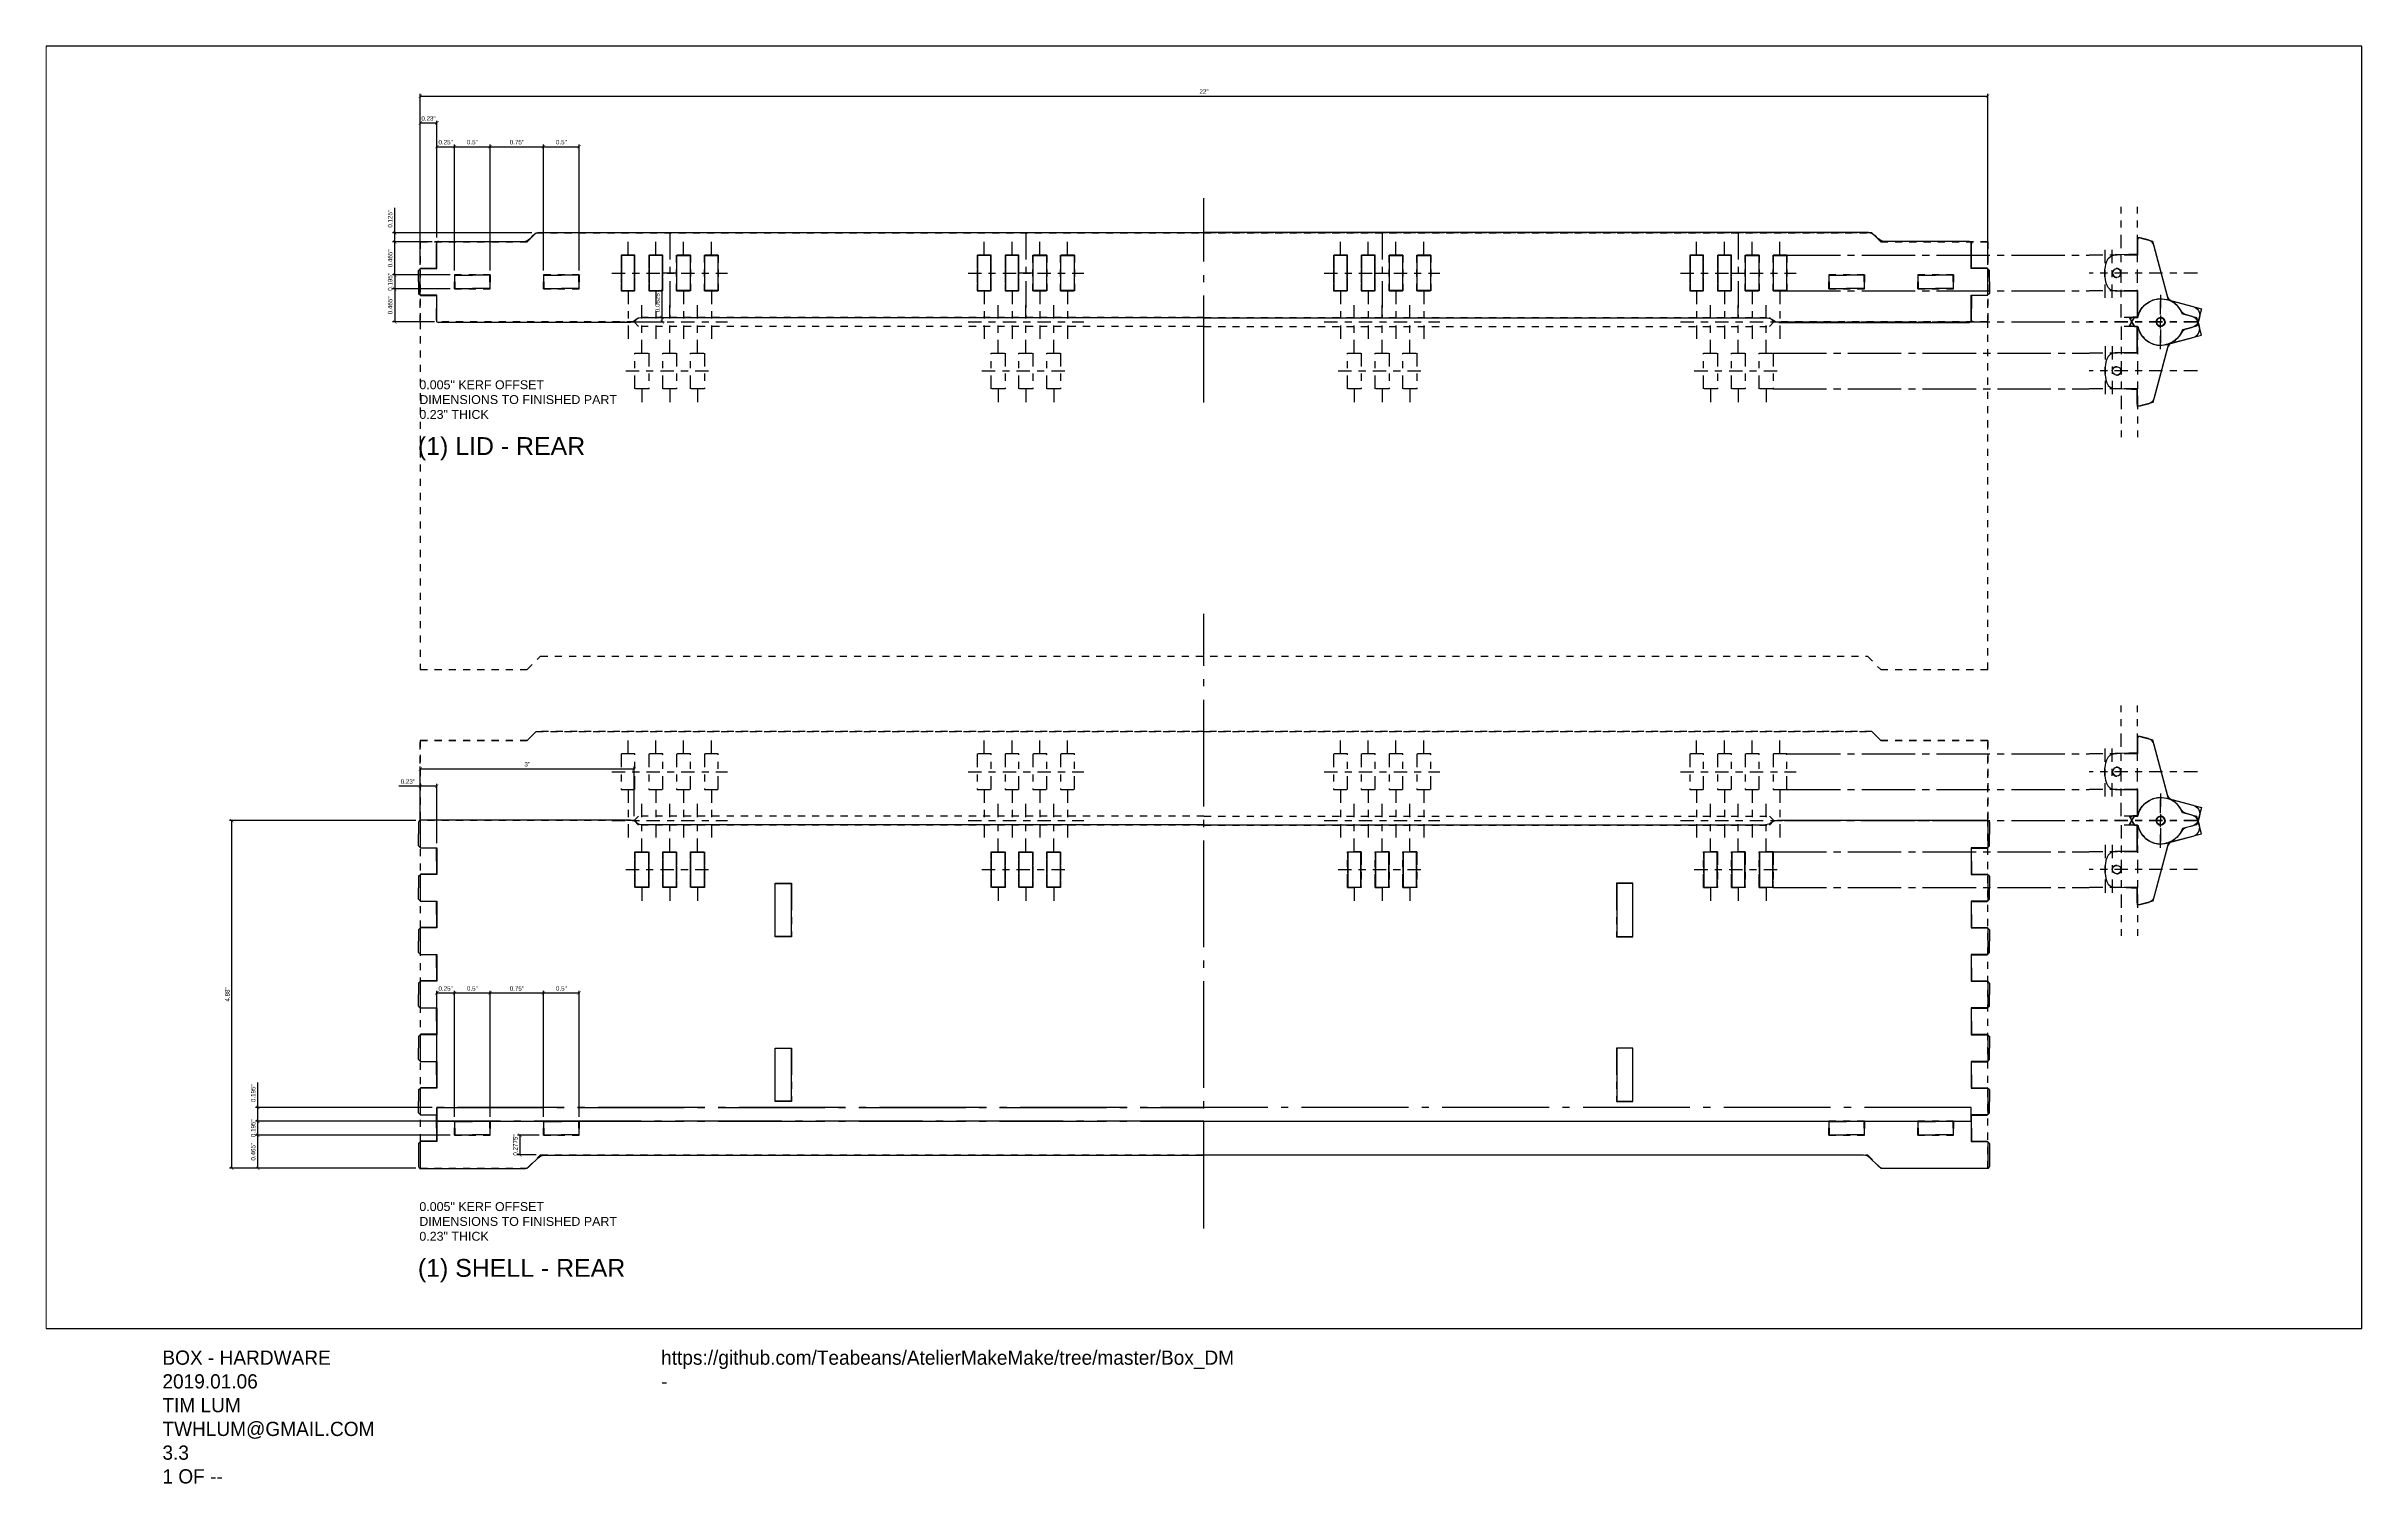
# Paper-space layout 'Elev_Rear' of a CAD drawing. Header units: inches. Extents: x 0.8 to 33.2, y 1.1 to 21.2.
# The model-space entities are those that its viewports show. They can reach past a viewport. Long polylines and large blocks are cut down to what shows.
import ezdxf

# ---------------------------------------------------------------- set-up
doc = ezdxf.new("R2010")
doc.units = ezdxf.units.IN
doc.header["$MEASUREMENT"] = 0
doc.linetypes.add('ACAD_ISO04W100', pattern=[30, 24, -3, 0, -3])
doc.linetypes.add('ACAD_ISO07W100', pattern=[3, 0, -3])
doc.layers.get('Defpoints').update_dxf_attribs({"color": 30})
doc.layers.add('ANNO', color=6, linetype='Continuous', lineweight=0)
doc.layers.add('CUT', color=1, linetype='Continuous')
doc.styles.get("Standard").update_dxf_attribs({"font": 'arial.ttf'})
doc.dimstyles.get("Standard").update_dxf_attribs({"dimtxt": 0.0625, "dimasz": 0.046875, "dimexe": 0.03125, "dimexo": 0.0625, "dimgap": 0.03125, "dimtad": 1, "dimdec": 4, "dimdsep": 46, "dimtxsty": 'Standard', "dimblk": 'ARCHTICK', "dimcen": 0.09, "dimadec": 0, "dimazin": 0, "dimtfac": 1, "dimtdec": 4, "dimtofl": 0, "dimtmove": 0, "dimatfit": 3, "dimldrblk": 'DOT', "dimfxl": 1, "dimtolj": 1, "dimtzin": 0, "dimarcsym": 0})

# ---------------------------------------------------------------- blocks, each defined once
blk = doc.blocks.new('_ArchTick')
at = {"color": 0, "linetype": 'ByBlock', "const_width": 0.15}
blk.add_lwpolyline([(-0.5, -0.5), (0.5, 0.5)], dxfattribs=at)
blk = doc.blocks.new('*D1085')
at = {"layer": 'ANNO', "color": 0, "lineweight": -2, "transparency": 16777216}
for p, q in [((1, 29.943), (1, 32.333)), ((1, 32.302), (23, 32.302)), ((23, 29.943), (23, 32.333))]:
    blk.add_line(p, q, dxfattribs=at)
at = {"layer": 'Defpoints', "color": 0, "transparency": 16777216}
for p in [(23, 32.302), (1, 29.88), (23, 29.88)]:
    blk.add_point(p, dxfattribs=at)
at = {"layer": 'ANNO', "color": 0, "lineweight": -2, "transparency": 16777216, "xscale": 0.046875, "yscale": 0.046875, "zscale": 0.046875, "rotation": 180}
blk.add_blockref('_ArchTick', (1, 32.302), dxfattribs=at)
at = {"layer": 'ANNO', "color": 0, "lineweight": -2, "transparency": 16777216, "xscale": 0.046875, "yscale": 0.046875, "zscale": 0.046875}
blk.add_blockref('_ArchTick', (23, 32.302), dxfattribs=at)
at = {"layer": 'ANNO', "color": 0, "transparency": 16777216, "insert": (12, 32.365), "char_height": 0.0625, "attachment_point": 5}
blk.add_mtext('\\A1;22"', dxfattribs=at)
blk = doc.blocks.new('_Dot')
at = {"color": 0, "linetype": 'ByBlock', "lineweight": -2}
blk.add_line((-0.5, 0), (-1, 0), dxfattribs=at)
at = {"color": 0, "linetype": 'ByBlock', "const_width": 0.5}
blk.add_lwpolyline([(-0.25, 0, 1), (0.25, 0, 1)], format="xyb", close=True, dxfattribs=at)
blk = doc.blocks.new('*D1086')
at = {"layer": 'ANNO', "color": 0, "lineweight": -2, "transparency": 16777216}
for p, q in [((1, 29.941), (1, 31.955)), ((1, 31.924), (1.23, 31.924)), ((1.23, 30.318), (1.23, 31.955))]:
    blk.add_line(p, q, dxfattribs=at)
at = {"layer": 'Defpoints', "color": 0, "transparency": 16777216}
for p in [(1.23, 31.924), (1.23, 30.255), (1, 29.879)]:
    blk.add_point(p, dxfattribs=at)
at = {"layer": 'ANNO', "color": 0, "lineweight": -2, "transparency": 16777216, "xscale": 0.046875, "yscale": 0.046875, "zscale": 0.046875, "rotation": 180}
blk.add_blockref('_ArchTick', (1, 31.924), dxfattribs=at)
at = {"layer": 'ANNO', "color": 0, "lineweight": -2, "transparency": 16777216, "xscale": 0.046875, "yscale": 0.046875, "zscale": 0.046875}
blk.add_blockref('_ArchTick', (1.23, 31.924), dxfattribs=at)
at = {"layer": 'ANNO', "color": 0, "transparency": 16777216, "insert": (1.115, 31.987), "char_height": 0.0625, "attachment_point": 5}
blk.add_mtext('\\A1;0.23"', dxfattribs=at)
blk = doc.blocks.new('*D1087')
at = {"layer": 'ANNO', "color": 0, "lineweight": -2, "transparency": 16777216}
for p, q in [((1.23, 30.318), (1.23, 31.622)), ((1.23, 31.591), (1.48, 31.591)), ((1.48, 29.853), (1.48, 31.622))]:
    blk.add_line(p, q, dxfattribs=at)
at = {"layer": 'Defpoints', "color": 0, "transparency": 16777216}
for p in [(1.48, 31.591), (1.23, 30.255), (1.48, 29.79)]:
    blk.add_point(p, dxfattribs=at)
at = {"layer": 'ANNO', "color": 0, "lineweight": -2, "transparency": 16777216, "xscale": 0.046875, "yscale": 0.046875, "zscale": 0.046875, "rotation": 180}
blk.add_blockref('_ArchTick', (1.23, 31.591), dxfattribs=at)
at = {"layer": 'ANNO', "color": 0, "lineweight": -2, "transparency": 16777216, "xscale": 0.046875, "yscale": 0.046875, "zscale": 0.046875}
blk.add_blockref('_ArchTick', (1.48, 31.591), dxfattribs=at)
at = {"layer": 'ANNO', "color": 0, "transparency": 16777216, "insert": (1.355, 31.654), "char_height": 0.0625, "attachment_point": 5}
blk.add_mtext('\\A1;0.25"', dxfattribs=at)
blk = doc.blocks.new('*D1088')
at = {"layer": 'ANNO', "color": 0, "lineweight": -2, "transparency": 16777216}
for p, q in [((1.48, 29.853), (1.48, 31.622)), ((1.48, 31.591), (1.98, 31.591)), ((1.98, 29.853), (1.98, 31.622))]:
    blk.add_line(p, q, dxfattribs=at)
at = {"layer": 'Defpoints', "color": 0, "transparency": 16777216}
for p in [(1.98, 31.591), (1.48, 29.79), (1.98, 29.79)]:
    blk.add_point(p, dxfattribs=at)
at = {"layer": 'ANNO', "color": 0, "lineweight": -2, "transparency": 16777216, "xscale": 0.046875, "yscale": 0.046875, "zscale": 0.046875, "rotation": 180}
blk.add_blockref('_ArchTick', (1.48, 31.591), dxfattribs=at)
at = {"layer": 'ANNO', "color": 0, "lineweight": -2, "transparency": 16777216, "xscale": 0.046875, "yscale": 0.046875, "zscale": 0.046875}
blk.add_blockref('_ArchTick', (1.98, 31.591), dxfattribs=at)
at = {"layer": 'ANNO', "color": 0, "transparency": 16777216, "insert": (1.73, 31.654), "char_height": 0.0625, "attachment_point": 5}
blk.add_mtext('\\A1;0.5"', dxfattribs=at)
blk = doc.blocks.new('*D1089')
at = {"layer": 'ANNO', "color": 0, "lineweight": -2, "transparency": 16777216}
for p, q in [((1.98, 29.853), (1.98, 31.622)), ((1.98, 31.591), (2.73, 31.591)), ((2.73, 29.853), (2.73, 31.622))]:
    blk.add_line(p, q, dxfattribs=at)
at = {"layer": 'Defpoints', "color": 0, "transparency": 16777216}
for p in [(2.73, 31.591), (1.98, 29.79), (2.73, 29.79)]:
    blk.add_point(p, dxfattribs=at)
at = {"layer": 'ANNO', "color": 0, "lineweight": -2, "transparency": 16777216, "xscale": 0.046875, "yscale": 0.046875, "zscale": 0.046875, "rotation": 180}
blk.add_blockref('_ArchTick', (1.98, 31.591), dxfattribs=at)
at = {"layer": 'ANNO', "color": 0, "lineweight": -2, "transparency": 16777216, "xscale": 0.046875, "yscale": 0.046875, "zscale": 0.046875}
blk.add_blockref('_ArchTick', (2.73, 31.591), dxfattribs=at)
at = {"layer": 'ANNO', "color": 0, "transparency": 16777216, "insert": (2.355, 31.654), "char_height": 0.0625, "attachment_point": 5}
blk.add_mtext('\\A1;0.75"', dxfattribs=at)
blk = doc.blocks.new('*D1090')
at = {"layer": 'ANNO', "color": 0, "lineweight": -2, "transparency": 16777216}
for p, q in [((2.73, 29.853), (2.73, 31.622)), ((2.73, 31.591), (3.23, 31.591)), ((3.23, 29.853), (3.23, 31.622))]:
    blk.add_line(p, q, dxfattribs=at)
at = {"layer": 'Defpoints', "color": 0, "transparency": 16777216}
for p in [(3.23, 31.591), (2.73, 29.79), (3.23, 29.79)]:
    blk.add_point(p, dxfattribs=at)
at = {"layer": 'ANNO', "color": 0, "lineweight": -2, "transparency": 16777216, "xscale": 0.046875, "yscale": 0.046875, "zscale": 0.046875, "rotation": 180}
blk.add_blockref('_ArchTick', (2.73, 31.591), dxfattribs=at)
at = {"layer": 'ANNO', "color": 0, "lineweight": -2, "transparency": 16777216, "xscale": 0.046875, "yscale": 0.046875, "zscale": 0.046875}
blk.add_blockref('_ArchTick', (3.23, 31.591), dxfattribs=at)
at = {"layer": 'ANNO', "color": 0, "transparency": 16777216, "insert": (2.98, 31.654), "char_height": 0.0625, "attachment_point": 5}
blk.add_mtext('\\A1;0.5"', dxfattribs=at)
blk = doc.blocks.new('*D1091')
at = {"layer": 'ANNO', "color": 0, "lineweight": -2, "transparency": 16777216}
for p, q in [((1.417, 29.79), (0.608, 29.79)), ((1.417, 29.595), (0.608, 29.595)), ((0.64, 29.79), (0.64, 29.595))]:
    blk.add_line(p, q, dxfattribs=at)
at = {"layer": 'Defpoints', "color": 0, "transparency": 16777216}
for p in [(0.64, 29.595), (1.48, 29.79), (1.48, 29.595)]:
    blk.add_point(p, dxfattribs=at)
at = {"layer": 'ANNO', "color": 0, "lineweight": -2, "transparency": 16777216, "xscale": 0.046875, "yscale": 0.046875, "zscale": 0.046875}
for p, rotation in [((0.64, 29.79), 90), ((0.64, 29.595), 270)]:
    blk.add_blockref('_ArchTick', p, dxfattribs=dict(at, rotation=rotation))
at = {"layer": 'ANNO', "color": 0, "transparency": 16777216, "insert": (0.576, 29.693), "char_height": 0.0625, "attachment_point": 5, "rotation": 90}
blk.add_mtext('\\A1;0.195"', dxfattribs=at)
blk = doc.blocks.new('*D1092')
at = {"layer": 'ANNO', "color": 0, "lineweight": -2, "transparency": 16777216}
for p, q in [((1.417, 29.595), (0.608, 29.595)), ((0.64, 29.595), (0.64, 29.13)), ((1.167, 29.13), (0.608, 29.13))]:
    blk.add_line(p, q, dxfattribs=at)
at = {"layer": 'Defpoints', "color": 0, "transparency": 16777216}
for p in [(1.48, 29.595), (0.64, 29.13), (1.23, 29.13)]:
    blk.add_point(p, dxfattribs=at)
at = {"layer": 'ANNO', "color": 0, "lineweight": -2, "transparency": 16777216, "xscale": 0.046875, "yscale": 0.046875, "zscale": 0.046875}
for p, rotation in [((0.64, 29.595), 90), ((0.64, 29.13), 270)]:
    blk.add_blockref('_ArchTick', p, dxfattribs=dict(at, rotation=rotation))
at = {"layer": 'ANNO', "color": 0, "transparency": 16777216, "insert": (0.576, 29.363), "char_height": 0.0625, "attachment_point": 5, "rotation": 90}
blk.add_mtext('\\A1;0.465"', dxfattribs=at)
blk = doc.blocks.new('*D1077')
at = {"layer": 'ANNO', "color": 0, "lineweight": -2, "transparency": 16777216}
for p, q in [((1.167, 30.255), (0.608, 30.255)), ((0.64, 29.79), (0.64, 30.255)), ((1.417, 29.79), (0.608, 29.79))]:
    blk.add_line(p, q, dxfattribs=at)
at = {"layer": 'Defpoints', "color": 0, "transparency": 16777216}
for p in [(0.64, 30.255), (1.23, 30.255), (1.48, 29.79)]:
    blk.add_point(p, dxfattribs=at)
at = {"layer": 'ANNO', "color": 0, "lineweight": -2, "transparency": 16777216, "xscale": 0.046875, "yscale": 0.046875, "zscale": 0.046875}
for p, rotation in [((0.64, 30.255), 90), ((0.64, 29.79), 270)]:
    blk.add_blockref('_ArchTick', p, dxfattribs=dict(at, rotation=rotation))
at = {"layer": 'ANNO', "color": 0, "transparency": 16777216, "insert": (0.576, 30.023), "char_height": 0.0625, "attachment_point": 5, "rotation": 90}
blk.add_mtext('\\A1;0.465"', dxfattribs=at)
blk = doc.blocks.new('*D1093')
at = {"layer": 'ANNO', "color": 0, "lineweight": -2, "transparency": 16777216}
for p, q in [((0.64, 30.38), (0.64, 30.731)), ((2.563, 30.38), (0.608, 30.38)), ((1.167, 30.255), (0.608, 30.255)), ((0.64, 30.255), (0.64, 30.38))]:
    blk.add_line(p, q, dxfattribs=at)
at = {"layer": 'Defpoints', "color": 0, "transparency": 16777216}
for p in [(0.64, 30.38), (1.23, 30.255), (2.625, 30.38)]:
    blk.add_point(p, dxfattribs=at)
at = {"layer": 'ANNO', "color": 0, "lineweight": -2, "transparency": 16777216, "xscale": 0.046875, "yscale": 0.046875, "zscale": 0.046875}
for p, rotation in [((0.64, 30.38), 90), ((0.64, 30.255), 270)]:
    blk.add_blockref('_ArchTick', p, dxfattribs=dict(at, rotation=rotation))
at = {"layer": 'ANNO', "color": 0, "transparency": 16777216, "insert": (0.576, 30.579), "char_height": 0.0625, "attachment_point": 5, "rotation": 90}
blk.add_mtext('\\A1;0.125"', dxfattribs=at)
blk = doc.blocks.new('*D1094')
at = {"layer": 'ANNO', "color": 0, "lineweight": -2, "transparency": 16777216}
for p, q in [((4.393, 29.193), (4.393, 29.592)), ((4.042, 29.13), (4.424, 29.13)), ((4.105, 29.193), (4.424, 29.193)), ((4.393, 29.13), (4.393, 29.193))]:
    blk.add_line(p, q, dxfattribs=at)
at = {"layer": 'Defpoints', "color": 0, "transparency": 16777216}
for p in [(3.98, 29.13), (4.042, 29.193), (4.393, 29.193)]:
    blk.add_point(p, dxfattribs=at)
at = {"layer": 'ANNO', "color": 0, "lineweight": -2, "transparency": 16777216, "xscale": 0.046875, "yscale": 0.046875, "zscale": 0.046875}
for p, rotation in [((4.393, 29.193), 90), ((4.393, 29.13), 270)]:
    blk.add_blockref('_ArchTick', p, dxfattribs=dict(at, rotation=rotation))
at = {"layer": 'ANNO', "color": 0, "transparency": 16777216, "insert": (4.33, 29.416), "char_height": 0.0625, "attachment_point": 5, "rotation": 90}
blk.add_mtext('\\A1;0.0625"', dxfattribs=at)
blk = doc.blocks.new('*D1078')
at = {"layer": 'ANNO', "color": 0, "lineweight": -2, "transparency": 16777216}
for p, q in [((0.937, 22.13), (-1.677, 22.13)), ((-1.646, 17.25), (-1.646, 22.13)), ((0.937, 17.25), (-1.677, 17.25))]:
    blk.add_line(p, q, dxfattribs=at)
at = {"layer": 'Defpoints', "color": 0, "transparency": 16777216}
for p in [(-1.646, 22.13), (1, 22.13), (1, 17.25)]:
    blk.add_point(p, dxfattribs=at)
at = {"layer": 'ANNO', "color": 0, "lineweight": -2, "transparency": 16777216, "xscale": 0.046875, "yscale": 0.046875, "zscale": 0.046875}
for p, rotation in [((-1.646, 22.13), 90), ((-1.646, 17.25), 270)]:
    blk.add_blockref('_ArchTick', p, dxfattribs=dict(at, rotation=rotation))
at = {"layer": 'ANNO', "color": 0, "transparency": 16777216, "insert": (-1.709, 19.69), "char_height": 0.0625, "attachment_point": 5, "rotation": 90}
blk.add_mtext('\\A1;4.88"', dxfattribs=at)
blk = doc.blocks.new('*D1079')
at = {"layer": 'ANNO', "color": 0, "lineweight": -2, "transparency": 16777216}
for p, q in [((1.417, 17.715), (-1.313, 17.715)), ((-1.282, 17.25), (-1.282, 17.715)), ((0.938, 17.25), (-1.313, 17.25))]:
    blk.add_line(p, q, dxfattribs=at)
at = {"layer": 'Defpoints', "color": 0, "transparency": 16777216}
for p in [(-1.282, 17.715), (1.48, 17.715), (1, 17.25)]:
    blk.add_point(p, dxfattribs=at)
at = {"layer": 'ANNO', "color": 0, "lineweight": -2, "transparency": 16777216, "xscale": 0.046875, "yscale": 0.046875, "zscale": 0.046875}
for p, rotation in [((-1.282, 17.715), 90), ((-1.282, 17.25), 270)]:
    blk.add_blockref('_ArchTick', p, dxfattribs=dict(at, rotation=rotation))
at = {"layer": 'ANNO', "color": 0, "transparency": 16777216, "insert": (-1.345, 17.482), "char_height": 0.0625, "attachment_point": 5, "rotation": 90}
blk.add_mtext('\\A1;0.465"', dxfattribs=at)
blk = doc.blocks.new('*D1080')
at = {"layer": 'ANNO', "color": 0, "lineweight": -2, "transparency": 16777216}
for p, q in [((1.417, 17.91), (-1.313, 17.91)), ((-1.282, 17.715), (-1.282, 17.91)), ((1.417, 17.715), (-1.313, 17.715))]:
    blk.add_line(p, q, dxfattribs=at)
at = {"layer": 'Defpoints', "color": 0, "transparency": 16777216}
for p in [(-1.282, 17.91), (1.48, 17.91), (1.48, 17.715)]:
    blk.add_point(p, dxfattribs=at)
at = {"layer": 'ANNO', "color": 0, "lineweight": -2, "transparency": 16777216, "xscale": 0.046875, "yscale": 0.046875, "zscale": 0.046875}
for p, rotation in [((-1.282, 17.91), 90), ((-1.282, 17.715), 270)]:
    blk.add_blockref('_ArchTick', p, dxfattribs=dict(at, rotation=rotation))
at = {"layer": 'ANNO', "color": 0, "transparency": 16777216, "insert": (-1.345, 17.812), "char_height": 0.0625, "attachment_point": 5, "rotation": 90}
blk.add_mtext('\\A1;0.195"', dxfattribs=at)
blk = doc.blocks.new('*D1081')
at = {"layer": 'ANNO', "color": 0, "lineweight": -2, "transparency": 16777216}
for p, q in [((2.667, 17.715), (2.366, 17.715)), ((2.397, 17.715), (2.397, 17.438)), ((2.625, 17.438), (2.366, 17.438))]:
    blk.add_line(p, q, dxfattribs=at)
at = {"layer": 'Defpoints', "color": 0, "transparency": 16777216}
for p in [(2.73, 17.715), (2.397, 17.438), (2.688, 17.438)]:
    blk.add_point(p, dxfattribs=at)
at = {"layer": 'ANNO', "color": 0, "lineweight": -2, "transparency": 16777216, "xscale": 0.046875, "yscale": 0.046875, "zscale": 0.046875}
for p, rotation in [((2.397, 17.715), 90), ((2.397, 17.438), 270)]:
    blk.add_blockref('_ArchTick', p, dxfattribs=dict(at, rotation=rotation))
at = {"layer": 'ANNO', "color": 0, "transparency": 16777216, "insert": (2.334, 17.576), "char_height": 0.0625, "attachment_point": 5, "rotation": 90}
blk.add_mtext('\\A1;0.2775"', dxfattribs=at)
blk = doc.blocks.new('*D1082')
at = {"layer": 'ANNO', "color": 0, "lineweight": -2, "transparency": 16777216}
for p, q in [((-1.282, 18.105), (-1.282, 18.456)), ((1.168, 18.105), (-1.313, 18.105)), ((1.417, 17.91), (-1.313, 17.91)), ((-1.282, 17.91), (-1.282, 18.105))]:
    blk.add_line(p, q, dxfattribs=at)
at = {"layer": 'Defpoints', "color": 0, "transparency": 16777216}
for p in [(-1.282, 18.105), (1.23, 18.105), (1.48, 17.91)]:
    blk.add_point(p, dxfattribs=at)
at = {"layer": 'ANNO', "color": 0, "lineweight": -2, "transparency": 16777216, "xscale": 0.046875, "yscale": 0.046875, "zscale": 0.046875}
for p, rotation in [((-1.282, 18.105), 90), ((-1.282, 17.91), 270)]:
    blk.add_blockref('_ArchTick', p, dxfattribs=dict(at, rotation=rotation))
at = {"layer": 'ANNO', "color": 0, "transparency": 16777216, "insert": (-1.345, 18.304), "char_height": 0.0625, "attachment_point": 5, "rotation": 90}
blk.add_mtext('\\A1;0.195"', dxfattribs=at)
blk = doc.blocks.new('*D1083')
at = {"layer": 'ANNO', "color": 0, "lineweight": -2, "transparency": 16777216}
for p, q in [((1, 22.615), (0.697, 22.615)), ((1, 22.193), (1, 22.647)), ((1.23, 22.615), (1, 22.615)), ((1.23, 21.812), (1.23, 22.647))]:
    blk.add_line(p, q, dxfattribs=at)
at = {"layer": 'Defpoints', "color": 0, "transparency": 16777216}
for p in [(1, 22.615), (1, 22.13), (1.23, 21.75)]:
    blk.add_point(p, dxfattribs=at)
at = {"layer": 'ANNO', "color": 0, "lineweight": -2, "transparency": 16777216, "xscale": 0.046875, "yscale": 0.046875, "zscale": 0.046875, "rotation": 180}
blk.add_blockref('_ArchTick', (1, 22.615), dxfattribs=at)
at = {"layer": 'ANNO', "color": 0, "lineweight": -2, "transparency": 16777216, "xscale": 0.046875, "yscale": 0.046875, "zscale": 0.046875}
blk.add_blockref('_ArchTick', (1.23, 22.615), dxfattribs=at)
at = {"layer": 'ANNO', "color": 0, "transparency": 16777216, "insert": (0.825, 22.679), "char_height": 0.0625, "attachment_point": 5}
blk.add_mtext('\\A1;0.23"', dxfattribs=at)
blk = doc.blocks.new('*D1084')
at = {"layer": 'ANNO', "color": 0, "lineweight": -2, "transparency": 16777216}
for p, q in [((1, 22.193), (1, 22.889)), ((1, 22.858), (4, 22.858)), ((4, 22.193), (4, 22.889))]:
    blk.add_line(p, q, dxfattribs=at)
at = {"layer": 'Defpoints', "color": 0, "transparency": 16777216}
for p in [(4, 22.858), (1, 22.13), (4, 22.13)]:
    blk.add_point(p, dxfattribs=at)
at = {"layer": 'ANNO', "color": 0, "lineweight": -2, "transparency": 16777216, "xscale": 0.046875, "yscale": 0.046875, "zscale": 0.046875, "rotation": 180}
blk.add_blockref('_ArchTick', (1, 22.858), dxfattribs=at)
at = {"layer": 'ANNO', "color": 0, "lineweight": -2, "transparency": 16777216, "xscale": 0.046875, "yscale": 0.046875, "zscale": 0.046875}
blk.add_blockref('_ArchTick', (4, 22.858), dxfattribs=at)
at = {"layer": 'ANNO', "color": 0, "transparency": 16777216, "insert": (2.5, 22.921), "char_height": 0.0625, "attachment_point": 5}
blk.add_mtext('\\A1;3"', dxfattribs=at)
blk = doc.blocks.new('HingeHole')
at = {"layer": 'CUT', "ltscale": 0.003906}
for p, q in [((-0.0975, 0.495), (0.0975, 0.495)), ((-0.0925, 0), (-0.0925, 0.5)), ((0.0925, 0.5), (0.0925, 0)), ((0.0975, 0.005), (-0.0975, 0.005))]:
    blk.add_line(p, q, dxfattribs=at)
at = {"layer": 'Defpoints', "linetype": 'ACAD_ISO04W100', "ltscale": 0.003906}
for p, q in [((-0.0975, 0), (-0.0975, 0.5)), ((-0.0975, 0.5), (0.0975, 0.5)), ((0.0975, 0.5), (0.0975, 0)), ((0.0975, 0), (-0.0975, 0))]:
    blk.add_line(p, q, dxfattribs=at)
blk = doc.blocks.new('BraceHole_Quarter')
at = {"layer": 'CUT', "ltscale": 0.003906}
for p, q in [((-0.25, 0.0935), (0, 0.0935)), ((-0.246, 0), (-0.246, 0.0975))]:
    blk.add_line(p, q, dxfattribs=at)
at = {"layer": 'Defpoints', "linetype": 'ACAD_ISO04W100', "ltscale": 0.003906}
for p, q in [((-0.25, -0.0975), (-0.25, 0.0975)), ((-0.25, 0.0975), (0.25, 0.0975)), ((0.25, 0.0975), (0.25, -0.0975)), ((0.25, -0.0975), (-0.25, -0.0975))]:
    blk.add_line(p, q, dxfattribs=at)
blk = doc.blocks.new('BraceHole')
at = {"color": 0}
blk.add_blockref('BraceHole_Quarter', (0, 0), dxfattribs=at)
at = {"color": 0, "xscale": -1}
blk.add_blockref('BraceHole_Quarter', (0, 0), dxfattribs=at)
at = {"color": 0, "xscale": -1, "rotation": 180}
blk.add_blockref('BraceHole_Quarter', (0, 0), dxfattribs=at)
at = {"color": 0, "rotation": 180}
blk.add_blockref('BraceHole_Quarter', (0, 0), dxfattribs=at)
blk = doc.blocks.new('BraceHoles')
at = {"color": 0}
for p in [(0.5, 0), (1.75, 0)]:
    blk.add_blockref('BraceHole', p, dxfattribs=at)
blk = doc.blocks.new('Dovetail_Out_Half')
for p, q in [((0.24, 0.1925), (0.24, 0.375)), ((-0.01, 0.16125), (0.02125, 0.1925)), ((-0.01, 0), (-0.01, 0.16125)), ((0.02125, 0.1925), (0.24, 0.1925))]:
    blk.add_line(p, q)
blk = doc.blocks.new('Lid_Top_Back_Half')
at = {"layer": 'CUT'}
for p, q in [((8.07, 0.005), (10.744, 0.005)), ((0, -0.058), (7.904, -0.058)), ((10.775, -0.026), (10.775, -0.188)), ((10.775, -0.938), (10.775, -1.099)), ((9.325, -1.255), (0, -1.255)), ((9.465, -1.167), (9.414, -1.218)), ((10.744, -1.13), (9.554, -1.13))]:
    blk.add_line(p, q, dxfattribs=at)
for centre, radius, start, end in [((8.07, -0.12), 0.125, 90, 131.4096), ((10.744, -0.026), 0.0312, 0, 90), ((7.904, 0.067), 0.125, 270, 311.4096), ((9.325, -1.13), 0.125, 270, 315), ((9.554, -1.255), 0.125, 90, 135), ((10.744, -1.099), 0.0312, 270, 0)]:
    blk.add_arc(centre, radius, start, end, dxfattribs=at)
at = {"layer": 'Defpoints', "linetype": 'ACAD_ISO04W100', "ltscale": 0.0625}
blk.add_line((0, 1.128), (0, -1.738), dxfattribs=at)
at = {"layer": 'Defpoints', "linetype": 'ACAD_ISO04W100', "ltscale": 0.015625}
for p, q in [((2.5, -1.25), (2.5, -0.063)), ((7.5, -1.25), (7.5, -0.063)), ((10.77, 0), (10.77, -0.375)), ((10.77, -0.375), (11, -0.375)), ((11, -0.375), (11, -0.75)), ((2.403, -0.687), (2.598, -0.687)), ((7.403, -0.687), (7.598, -0.687)), ((11, -0.75), (10.77, -0.75)), ((10.77, -0.75), (10.77, -1.125))]:
    blk.add_line(p, q, dxfattribs=at)
at = {"rotation": 180}
for p in [(1.915, -0.437), (2.305, -0.437), (6.915, -0.437), (7.305, -0.437)]:
    blk.add_blockref('HingeHole', p, dxfattribs=at)
at = {"xscale": -1, "rotation": 180}
for p in [(2.695, -0.437), (3.085, -0.437), (7.695, -0.437), (8.085, -0.437)]:
    blk.add_blockref('HingeHole', p, dxfattribs=at)
at = {"xscale": -1}
blk.add_blockref('BraceHoles', (10.77, -0.563), dxfattribs=at)
at = {"layer": 'CUT', "xscale": -1}
blk.add_blockref('Dovetail_Out_Half', (11.015, -0.563), dxfattribs=at)
at = {"layer": 'CUT', "rotation": 180}
blk.add_blockref('Dovetail_Out_Half', (11.015, -0.563), dxfattribs=at)
blk = doc.blocks.new('Lid_Top_Back')
at = {"xscale": -1}
blk.add_blockref('Lid_Top_Back_Half', (0, 0), dxfattribs=at)
blk.add_blockref('Lid_Top_Back_Half', (0, 0))
blk = doc.blocks.new('Hinge_Elev')
at = {"layer": 'Defpoints', "linetype": 'ACAD_ISO04W100', "ltscale": 0.007812}
for p, q in [((-0.585, 0.9375), (-0.585, 1.1875)), ((-0.195, 0.9375), (-0.195, 1.1875)), ((0.195, 0.9375), (0.195, 1.1875)), ((0.585, 0.9375), (0.585, 1.1875)), ((-0.8125, 0.6875), (0.8125, 0.6875)), ((-0.585, 0.4375), (-0.585, -0.325)), ((-0.195, 0.4375), (-0.195, -0.325)), ((0.195, 0.4375), (0.195, -0.325)), ((0.585, 0.4375), (0.585, -0.325)), ((-0.8125, 0), (0.8125, 0)), ((-0.39, -0.4375), (-0.39, 0.325)), ((0, -0.4375), (0, 0.325)), ((0.39, -0.4375), (0.39, 0.325)), ((-0.6175, -0.6875), (0.6175, -0.6875)), ((-0.39, -0.9375), (-0.39, -1.1875)), ((0, -0.9375), (0, -1.1875)), ((0.39, -0.9375), (0.39, -1.1875))]:
    blk.add_line(p, q, dxfattribs=at)
for points in [[(-0.6825, 0.4375), (-0.4875, 0.4375), (-0.4875, 0.9375), (-0.6825, 0.9375), (-0.6825, 0.4375)], [(-0.2925, 0.4375), (-0.0975, 0.4375), (-0.0975, 0.9375), (-0.2925, 0.9375), (-0.2925, 0.4375)], [(0.0975, 0.4375), (0.2925, 0.4375), (0.2925, 0.9375), (0.0975, 0.9375), (0.0975, 0.4375)], [(0.4875, 0.4375), (0.6825, 0.4375), (0.6825, 0.9375), (0.4875, 0.9375), (0.4875, 0.4375)], [(-0.4875, -0.4375), (-0.2925, -0.4375), (-0.2925, -0.9375), (-0.4875, -0.9375), (-0.4875, -0.4375)], [(-0.0975, -0.4375), (0.0975, -0.4375), (0.0975, -0.9375), (-0.0975, -0.9375), (-0.0975, -0.4375)], [(0.2925, -0.4375), (0.4875, -0.4375), (0.4875, -0.9375), (0.2925, -0.9375), (0.2925, -0.4375)]]:
    blk.add_lwpolyline(points, dxfattribs=at)
blk = doc.blocks.new('Elev_Back_Guidelines')
at = {"layer": 'Defpoints', "linetype": 'ACAD_ISO07W100', "ltscale": 0.015625}
for p, q in [((-9.375, 5.9425), (-9.5, 5.8175)), ((-9.5, 5.8175), (-9.375, 5.9425)), ((0, 5.9425), (-9.375, 5.9425)), ((-9.375, 5.9425), (0, 5.9425)), ((9.375, 5.9425), (0, 5.9425)), ((0, 5.9425), (9.375, 5.9425)), ((9.5, 5.8175), (9.375, 5.9425)), ((9.375, 5.9425), (9.5, 5.8175)), ((-9.5, 5.8175), (-11, 5.8175)), ((-11, 5.8175), (-11, 4.6925)), ((-11, 5.8175), (-9.5, 5.8175)), ((-11, 4.6925), (-11, 5.8175)), ((11, 5.8175), (9.5, 5.8175)), ((9.5, 5.8175), (11, 5.8175)), ((11, 4.6925), (11, 5.8175)), ((11, 5.8175), (11, 4.6925)), ((-8, 4.6925), (-11, 4.6925)), ((-11, 4.6925), (-11, -0.1875)), ((-8, 4.6925), (-7.9375, 4.755)), ((-7.9375, 4.755), (-8, 4.6925)), ((-7.9375, 4.63), (-8, 4.6925)), ((0, 4.755), (-7.9375, 4.755)), ((0, 4.63), (-7.9375, 4.63)), ((0, 4.755), (7.9375, 4.755)), ((0, 4.63), (7.9375, 4.63)), ((8, 4.6925), (7.9375, 4.755)), ((7.9375, 4.755), (8, 4.6925)), ((7.9375, 4.63), (8, 4.6925)), ((8.02, 4.6925), (11, 4.6925)), ((11, 4.6925), (8.02, 4.6925)), ((11, 4.6925), (8.02, 4.6925)), ((11, -0.1875), (11, 4.6925)), ((-9.5, -0.1875), (-9.3125, 0)), ((-9.3125, 0), (9.3125, 0)), ((9.3125, 0), (9.5, -0.1875)), ((-11, -0.1875), (-9.5, -0.1875)), ((9.5, -0.1875), (11, -0.1875))]:
    blk.add_line(p, q, dxfattribs=at)
for p in [(-7.5, 4.6925), (-2.5, 4.6925), (2.5, 4.6925), (7.5, 4.6925)]:
    blk.add_blockref('Hinge_Elev', p)
blk = doc.blocks.new('Dovetail_Half')
for p, q in [((-0.25, 0.21375), (-0.25, 0.375)), ((-0.25, 0.21375), (-0.21875, 0.1825)), ((0, 0.1825), (-0.21875, 0.1825)), ((0, 0), (0, 0.1825))]:
    blk.add_line(p, q)
blk = doc.blocks.new('Bottom_Back_Half')
at = {"layer": 'CUT', "ltscale": 0.015625}
for p, q in [((-11.025, 6.229), (-11.025, 6.063)), ((-8.05, 6.26), (-10.994, 6.26)), ((0, 6.198), (-7.884, 6.198))]:
    blk.add_line(p, q, dxfattribs=at)
for points in [[(-5.793, 5.372), (-5.793, 4.628), (-6.017, 4.628), (-6.017, 5.372)], [(-5.793, 3.06), (-5.793, 2.316), (-6.017, 2.316), (-6.017, 3.06)]]:
    blk.add_lwpolyline(points, close=True, dxfattribs=at)
blk.add_lwpolyline([(-11.025, 1.563), (-11.025, 1.401, 0.414214), (-10.994, 1.37), (-9.55, 1.37, 0.198912), (-9.461, 1.407), (-9.347, 1.521, -0.198912), (-9.259, 1.558), (0, 1.558)], format="xyb", dxfattribs=at)
for centre, radius, start, end in [((-10.994, 6.229), 0.0312, 90, 180), ((-8.05, 6.135), 0.125, 48.5904, 90), ((-7.884, 6.323), 0.125, 228.5904, 270)]:
    blk.add_arc(centre, radius, start, end, dxfattribs=at)
at = {"layer": 'Defpoints', "linetype": 'ACAD_ISO04W100', "ltscale": 0.0625}
blk.add_line((0, 0.528), (0, 9.157), dxfattribs=at)
at = {"layer": 'Defpoints', "linetype": 'ACAD_ISO04W100', "ltscale": 0.015625}
for p, q in [((-11, 6.255), (-11, 5.875)), ((-11, 5.875), (-10.77, 5.875)), ((-10.77, 5.875), (-10.77, 5.5)), ((-10.77, 5.5), (-11, 5.5)), ((-11, 5.5), (-11, 5.125)), ((-11, 5.125), (-10.77, 5.125)), ((-10.77, 5.125), (-10.77, 4.75)), ((-10.77, 4.75), (-11, 4.75)), ((-11, 4.75), (-11, 4.375)), ((-11, 4.375), (-10.77, 4.375)), ((-10.77, 4.375), (-10.77, 4)), ((-10.77, 4), (-11, 4)), ((-11, 4), (-11, 3.625)), ((-11, 3.625), (-10.77, 3.625)), ((-10.77, 3.625), (-10.77, 3.25)), ((-10.77, 3.25), (-11, 3.25)), ((-11, 3.25), (-11, 2.875)), ((-11, 2.875), (-10.77, 2.875)), ((-10.77, 2.875), (-10.77, 2.5)), ((-10.77, 2.5), (-11, 2.5)), ((-11, 2.5), (-11, 2.125)), ((-11, 2.125), (-10.77, 2.125)), ((-10.77, 2.125), (-10.77, 1.75)), ((-10.77, 1.75), (-11, 1.75)), ((-11, 1.75), (-11, 1.375))]:
    blk.add_line(p, q, dxfattribs=at)
for points in [[(-5.79, 5.375), (-5.79, 4.625), (-6.02, 4.625), (-6.02, 5.375)], [(-5.79, 3.063), (-5.79, 2.313), (-6.02, 2.313), (-6.02, 3.063)]]:
    blk.add_lwpolyline(points, close=True, dxfattribs=at)
at = {"layer": 'Defpoints', "linetype": 'ACAD_ISO04W100', "ltscale": 0.0625}
blk.add_lwpolyline([(0, 2.035), (-10.77, 2.035), (-10.77, 2.23), (0, 2.23)], dxfattribs=at)
at = {"rotation": 180}
for p in [(-7.89, 5.817), (-7.5, 5.817), (-7.11, 5.817), (-2.89, 5.817), (-2.5, 5.817), (-2.11, 5.817)]:
    blk.add_blockref('HingeHole', p, dxfattribs=at)
blk.add_blockref('BraceHoles', (-10.77, 1.938))
at = {"layer": 'CUT'}
for p in [(-10.775, 5.688), (-10.775, 4.938), (-10.775, 4.188), (-10.775, 3.438), (-10.775, 2.688), (-10.775, 1.938)]:
    blk.add_blockref('Dovetail_Half', p, dxfattribs=at)
at = {"layer": 'CUT', "xscale": -1, "rotation": 180}
for p in [(-10.775, 5.688), (-10.775, 4.938), (-10.775, 4.188), (-10.775, 3.438), (-10.775, 2.688), (-10.775, 1.938)]:
    blk.add_blockref('Dovetail_Half', p, dxfattribs=at)
blk = doc.blocks.new('Bottom_Back_Full')
blk.add_blockref('Bottom_Back_Half', (0, -1.375))
at = {"xscale": -1}
blk.add_blockref('Bottom_Back_Half', (0, -1.375), dxfattribs=at)
blk = doc.blocks.new('HingeTop')
at = {"layer": 'CUT', "ltscale": 0.007812}
for p, q in [((-0.242, 0.263), (-0.005, 0.253)), ((-0.015, 0.253), (0.067, 0.253)), ((-0.242, -0.253), (-0.005, -0.253)), ((-0.015, -0.253), (0.067, -0.253))]:
    blk.add_line(p, q, dxfattribs=at)
at = {"layer": 'CUT'}
blk.add_lwpolyline([(-0.242, -0.25), (-0.242, -0.622), (-0.179, -0.622, -0.57735), (-0.152, -0.669), (-0.191, -0.737, -0.267949), (-0.218, -0.753), (-0.224, -0.753, 0.336424), (-0.254, -0.776, -0.411031), (-0.655, -1.004), (-1.025, -0.905, -0.414214), (-1.114, -0.752), (-1.099, -0.698, -0.267949), (-1.011, -0.61), (-0.934, -0.589, 0.203798), (-0.857, -0.529, -0.141217), (-0.729, -0.4, 0.203798), (-0.668, -0.323), (-0.481, 0.375, -0.267949), (-0.393, 0.464), (-0.281, 0.493, -0.493145), (-0.242, 0.463), (-0.242, 0.263)], format="xyb", dxfattribs=at)
at = {"layer": 'CUT', "ltscale": 0.003906}
for centre in [(0.047, 0), (-0.57, -0.688)]:
    blk.add_circle(centre, 0.0595, dxfattribs=at)
at = {"layer": 'CUT', "ltscale": 0.007812}
for centre, radius, start, end in [((0.067, 0.128), 0.125, 18.3655, 90), ((-0.318, 0), 0.531, 341.6345, 18.3655), ((0.067, -0.128), 0.125, 270, 341.6345)]:
    blk.add_arc(centre, radius, start, end, dxfattribs=at)
at = {"layer": 'Defpoints', "linetype": 'ACAD_ISO04W100', "ltscale": 0.007812}
for p, q in [((-0.245, -0.625), (-0.245, 0.93)), ((-0.015, -0.625), (-0.015, 0.93)), ((0.11, -0.348), (0.11, 0.348)), ((0.21, -0.348), (0.21, 0.348)), ((-0.245, 0.25), (0.433, 0.25)), ((-1.085, 0), (0.433, 0)), ((-0.57, -0.307), (-0.57, -1.068)), ((-0.245, -0.25), (0.433, -0.25)), ((-0.245, -0.625), (-0.015, -0.625)), ((-1.085, -0.688), (0.433, -0.688)), ((-0.245, -0.75), (-0.245, -2.305)), ((-0.245, -0.75), (-0.015, -0.75)), ((-0.015, -0.75), (-0.015, -2.305))]:
    blk.add_line(p, q, dxfattribs=at)
at = {"layer": 'Defpoints'}
blk.add_lwpolyline([(-0.245, -0.25), (-0.245, -0.625), (-0.13, -0.625), (-0.202, -0.75), (-0.251, -0.75, -0.434359), (-0.654, -1.001), (-1.143, -0.871), (-1.078, -0.631), (-0.875, -0.577, -0.222019), (-0.681, -0.382), (-0.46, 0.442), (-0.245, 0.5), (-0.245, 0.25)], format="xyb", dxfattribs=at)
at = {"layer": 'Defpoints', "linetype": 'ACAD_ISO04W100', "ltscale": 0.003906}
for centre in [(0.047, 0), (-0.57, -0.688)]:
    blk.add_circle(centre, 0.0625, dxfattribs=at)
blk = doc.blocks.new('*D1105')
at = {"layer": 'ANNO', "color": 0, "lineweight": -2, "transparency": 16777216}
for p, q in [((1.23, 18.437), (1.23, 19.742)), ((1.23, 19.711), (1.48, 19.711)), ((1.48, 17.972), (1.48, 19.742))]:
    blk.add_line(p, q, dxfattribs=at)
at = {"layer": 'Defpoints', "color": 0, "transparency": 16777216}
for p in [(1.48, 19.711), (1.23, 18.375), (1.48, 17.91)]:
    blk.add_point(p, dxfattribs=at)
at = {"layer": 'ANNO', "color": 0, "lineweight": -2, "transparency": 16777216, "xscale": 0.046875, "yscale": 0.046875, "zscale": 0.046875, "rotation": 180}
blk.add_blockref('_ArchTick', (1.23, 19.711), dxfattribs=at)
at = {"layer": 'ANNO', "color": 0, "lineweight": -2, "transparency": 16777216, "xscale": 0.046875, "yscale": 0.046875, "zscale": 0.046875}
blk.add_blockref('_ArchTick', (1.48, 19.711), dxfattribs=at)
at = {"layer": 'ANNO', "color": 0, "transparency": 16777216, "insert": (1.355, 19.774), "char_height": 0.0625, "attachment_point": 5}
blk.add_mtext('\\A1;0.25"', dxfattribs=at)
blk = doc.blocks.new('*D1106')
at = {"layer": 'ANNO', "color": 0, "lineweight": -2, "transparency": 16777216}
for p, q in [((1.48, 17.972), (1.48, 19.742)), ((1.48, 19.711), (1.98, 19.711)), ((1.98, 17.972), (1.98, 19.742))]:
    blk.add_line(p, q, dxfattribs=at)
at = {"layer": 'Defpoints', "color": 0, "transparency": 16777216}
for p in [(1.98, 19.711), (1.48, 17.91), (1.98, 17.91)]:
    blk.add_point(p, dxfattribs=at)
at = {"layer": 'ANNO', "color": 0, "lineweight": -2, "transparency": 16777216, "xscale": 0.046875, "yscale": 0.046875, "zscale": 0.046875, "rotation": 180}
blk.add_blockref('_ArchTick', (1.48, 19.711), dxfattribs=at)
at = {"layer": 'ANNO', "color": 0, "lineweight": -2, "transparency": 16777216, "xscale": 0.046875, "yscale": 0.046875, "zscale": 0.046875}
blk.add_blockref('_ArchTick', (1.98, 19.711), dxfattribs=at)
at = {"layer": 'ANNO', "color": 0, "transparency": 16777216, "insert": (1.73, 19.774), "char_height": 0.0625, "attachment_point": 5}
blk.add_mtext('\\A1;0.5"', dxfattribs=at)
blk = doc.blocks.new('*D1103')
at = {"layer": 'ANNO', "color": 0, "lineweight": -2, "transparency": 16777216}
for p, q in [((1.98, 17.972), (1.98, 19.742)), ((1.98, 19.711), (2.73, 19.711)), ((2.73, 17.972), (2.73, 19.742))]:
    blk.add_line(p, q, dxfattribs=at)
at = {"layer": 'Defpoints', "color": 0, "transparency": 16777216}
for p in [(2.73, 19.711), (1.98, 17.91), (2.73, 17.91)]:
    blk.add_point(p, dxfattribs=at)
at = {"layer": 'ANNO', "color": 0, "lineweight": -2, "transparency": 16777216, "xscale": 0.046875, "yscale": 0.046875, "zscale": 0.046875, "rotation": 180}
blk.add_blockref('_ArchTick', (1.98, 19.711), dxfattribs=at)
at = {"layer": 'ANNO', "color": 0, "lineweight": -2, "transparency": 16777216, "xscale": 0.046875, "yscale": 0.046875, "zscale": 0.046875}
blk.add_blockref('_ArchTick', (2.73, 19.711), dxfattribs=at)
at = {"layer": 'ANNO', "color": 0, "transparency": 16777216, "insert": (2.355, 19.774), "char_height": 0.0625, "attachment_point": 5}
blk.add_mtext('\\A1;0.75"', dxfattribs=at)
blk = doc.blocks.new('*D1104')
at = {"layer": 'ANNO', "color": 0, "lineweight": -2, "transparency": 16777216}
for p, q in [((2.73, 17.972), (2.73, 19.742)), ((2.73, 19.711), (3.23, 19.711)), ((3.23, 17.972), (3.23, 19.742))]:
    blk.add_line(p, q, dxfattribs=at)
at = {"layer": 'Defpoints', "color": 0, "transparency": 16777216}
for p in [(3.23, 19.711), (2.73, 17.91), (3.23, 17.91)]:
    blk.add_point(p, dxfattribs=at)
at = {"layer": 'ANNO', "color": 0, "lineweight": -2, "transparency": 16777216, "xscale": 0.046875, "yscale": 0.046875, "zscale": 0.046875, "rotation": 180}
blk.add_blockref('_ArchTick', (2.73, 19.711), dxfattribs=at)
at = {"layer": 'ANNO', "color": 0, "lineweight": -2, "transparency": 16777216, "xscale": 0.046875, "yscale": 0.046875, "zscale": 0.046875}
blk.add_blockref('_ArchTick', (3.23, 19.711), dxfattribs=at)
at = {"layer": 'ANNO', "color": 0, "transparency": 16777216, "insert": (2.98, 19.774), "char_height": 0.0625, "attachment_point": 5}
blk.add_mtext('\\A1;0.5"', dxfattribs=at)

msp = doc.modelspace()

# ---------------------------------------------------------------- linework, layer by layer
at = {"layer": 'Defpoints', "linetype": 'ACAD_ISO04W100', "ltscale": 0.03125}
for p, q in [((20.1825, 30.0675), (24.42528, 30.0675)), ((20.1825, 29.5675), (24.42528, 29.5675)), ((20.1825, 29.13), (24.42528, 29.13)), ((19.9875, 28.6925), (24.42528, 28.6925)), ((19.9875, 28.1925), (24.42528, 28.1925)), ((20.1825, 23.0675), (24.42528, 23.0675)), ((20.1825, 22.5675), (24.42528, 22.5675)), ((20.1825, 22.13), (24.42528, 22.13)), ((19.9875, 21.6925), (24.42528, 21.6925)), ((19.9875, 21.1925), (24.42528, 21.1925))]:
    msp.add_line(p, q, dxfattribs=at)
at = {"layer": 'Defpoints'}
for points in [[(-4.25, 33), (28.25, 33), (28.25, 51), (-4.25, 51)], [(-4.25, 15), (28.25, 15), (28.25, 33), (-4.25, 33)], [(-4.25, -3), (28.25, -3), (28.25, 15), (-4.25, 15)]]:
    msp.add_lwpolyline(points, close=True, dxfattribs=at)
at = {"layer": 'Defpoints', "linetype": 'ACAD_ISO04W100', "ltscale": 0.0625}
msp.add_lwpolyline([(1.23, 17.91), (22.77, 17.91), (22.77, 18.105), (1.23, 18.105)], close=True, dxfattribs=at)

# ---------------------------------------------------------------- block references
for p in [(12, 24.4375), (12, 17.4375)]:
    msp.add_blockref('Elev_Back_Guidelines', p)
at = {"layer": 'CUT', "rotation": 180}
for name, p in [('Lid_Top_Back', (12, 29.13)), ('HingeTop', (24.85808, 28.4425)), ('HingeTop', (24.85808, 21.4425))]:
    msp.add_blockref(name, p, dxfattribs=at)
at = {"layer": 'CUT', "xscale": -1}
for p in [(24.85808, 29.8175), (24.85808, 22.8175)]:
    msp.add_blockref('HingeTop', p, dxfattribs=at)
at = {"layer": 'CUT'}
msp.add_blockref('Bottom_Back_Full', (12, 17.25), dxfattribs=at)

# ---------------------------------------------------------------- texts
at = {"layer": 'ANNO', "attachment_point": 1}
for s, insert, char_height in [('0.005" KERF OFFSET^JDIMENSIONS TO FINISHED PART\\P0.23" THICK', (0.98614, 28.31145), 0.125), ('(1) LID - REAR', (0.96567, 27.51319), 0.25), ('0.005" KERF OFFSET^JDIMENSIONS TO FINISHED PART\\P0.23" THICK', (0.98614, 16.77464), 0.125), ('(1) SHELL - REAR', (0.96567, 15.97639), 0.25)]:
    msp.add_mtext_dynamic_manual_height_columns(s, width=6.5687803, gutter_width=1, heights=[0], dxfattribs=dict(at, insert=insert, char_height=char_height))

# ---------------------------------------------------------------- dimensions: what is measured, and where the dimension line sits
at = {"layer": 'ANNO'}
for base, p1, p2, picture, middle in [((23, 32.30195), (1, 29.88), (23, 29.88), '*D1085', (12, 32.36458)), ((1.98, 31.59082), (1.48, 29.79), (1.98, 29.79), '*D1088', (1.73, 31.65398)), ((2.73, 31.59082), (1.98, 29.79), (2.73, 29.79), '*D1089', (2.355, 31.65398)), ((3.23, 31.59082), (2.73, 29.79), (3.23, 29.79), '*D1090', (2.98, 31.65398)), ((4, 22.85786), (1, 22.13), (4, 22.13), '*D1084', (2.5, 22.92104)), ((1, 22.61539), (1.23, 21.75), (1, 22.13), '*D1083', (0.82527, 22.67857)), ((1.98, 19.71082), (1.48, 17.91), (1.98, 17.91), '*D1106', (1.73, 19.77398)), ((2.73, 19.71082), (1.98, 17.91), (2.73, 17.91), '*D1103', (2.355, 19.77398)), ((3.23, 19.71082), (2.73, 17.91), (3.23, 17.91), '*D1104', (2.98, 19.77398))]:
    dim = msp.add_linear_dim(base=base, p1=p1, p2=p2, dimstyle='Standard', override={"dimpost": '"'}, dxfattribs=at)
    dim.commit()
    dim.dimension.update_dxf_attribs({"geometry": picture, "text_midpoint": middle})
for base, p1, p2, picture, middle in [((1.23, 31.92377), (1, 29.87875), (1.23, 30.255), '*D1086', (1.115, 31.92377)), ((1.48, 31.59082), (1.23, 30.255), (1.48, 29.79), '*D1087', (1.355, 31.59082)), ((1.48, 19.71082), (1.23, 18.375), (1.48, 17.91), '*D1105', (1.355, 19.71082))]:
    dim = msp.add_linear_dim(base=base, p1=p1, p2=p2, dimstyle='Standard', override={"dimpost": '"'}, dxfattribs=at)
    dim.commit()
    dim.dimension.update_dxf_attribs({"geometry": picture, "text_midpoint": middle, "dimtype": 160})
for base, p1, p2, picture, middle in [((0.63958, 30.38), (1.23, 30.255), (2.625, 30.38), '*D1093', (0.57642, 30.57901)), ((0.63958, 30.255), (1.48, 29.79), (1.23, 30.255), '*D1077', (0.57642, 30.0225)), ((0.63958, 29.13), (1.48, 29.595), (1.23, 29.13), '*D1092', (0.57642, 29.3625)), ((4.39269, 29.1925), (3.98, 29.13), (4.0425, 29.1925), '*D1094', (4.32952, 29.41579)), ((-1.64575, 22.13), (1, 17.25), (1, 22.13), '*D1078', (-1.70891, 19.69)), ((-1.28184, 18.105), (1.48, 17.91), (1.23, 18.105), '*D1082', (-1.345, 18.30401)), ((-1.28184, 17.715), (1, 17.25), (1.48, 17.715), '*D1079', (-1.345, 17.4825))]:
    dim = msp.add_linear_dim(base=base, p1=p1, p2=p2, angle=90, dimstyle='Standard', override={"dimpost": '"'}, dxfattribs=at)
    dim.commit()
    dim.dimension.update_dxf_attribs({"geometry": picture, "text_midpoint": middle})
for base, p1, p2, picture, middle in [((0.63958, 29.595), (1.48, 29.79), (1.48, 29.595), '*D1091', (0.63958, 29.6925)), ((-1.28184, 17.91), (1.48, 17.715), (1.48, 17.91), '*D1080', (-1.28184, 17.8125)), ((2.39677, 17.4375), (2.73, 17.715), (2.6875, 17.4375), '*D1081', (2.39677, 17.57625))]:
    dim = msp.add_linear_dim(base=base, p1=p1, p2=p2, angle=90, dimstyle='Standard', override={"dimpost": '"'}, dxfattribs=at)
    dim.commit()
    dim.dimension.update_dxf_attribs({"geometry": picture, "text_midpoint": middle, "dimtype": 160})

psp = doc.layouts.new('Elev_Rear')

# ---------------------------------------------------------------- texts
at = {"layer": 'ANNO', "char_height": 0.2, "attachment_point": 1}
for s, insert in [('{\\fUbuntu|b0|i0|c0|p34;BOX - HARDWARE\\P2019.01.06\\PTIM LUM\\PTWHLUM@GMAIL.COM\\P3.3\\P1 OF --}', (2.38, 2.942)), ('{\\fUbuntu|b0|i0|c0|p34;https://github.com/Teabeans/AtelierMakeMake/tree/master/Box_DM\\P-}', (9.38, 2.942))]:
    psp.add_mtext_dynamic_manual_height_columns(s, width=3.50241, gutter_width=1, heights=[0], dxfattribs=dict(at, insert=insert))

# ---------------------------------------------------------------- viewports
at = {"layer": '0', "view_target_point": (-117.40834, 108.36181)}
psp.add_viewport(center=(17, 12.25), size=(32.5, 18), view_center_point=(129.40834, -84.36181), view_height=18, dxfattribs=at)

doc.saveas('drawing.dxf')
